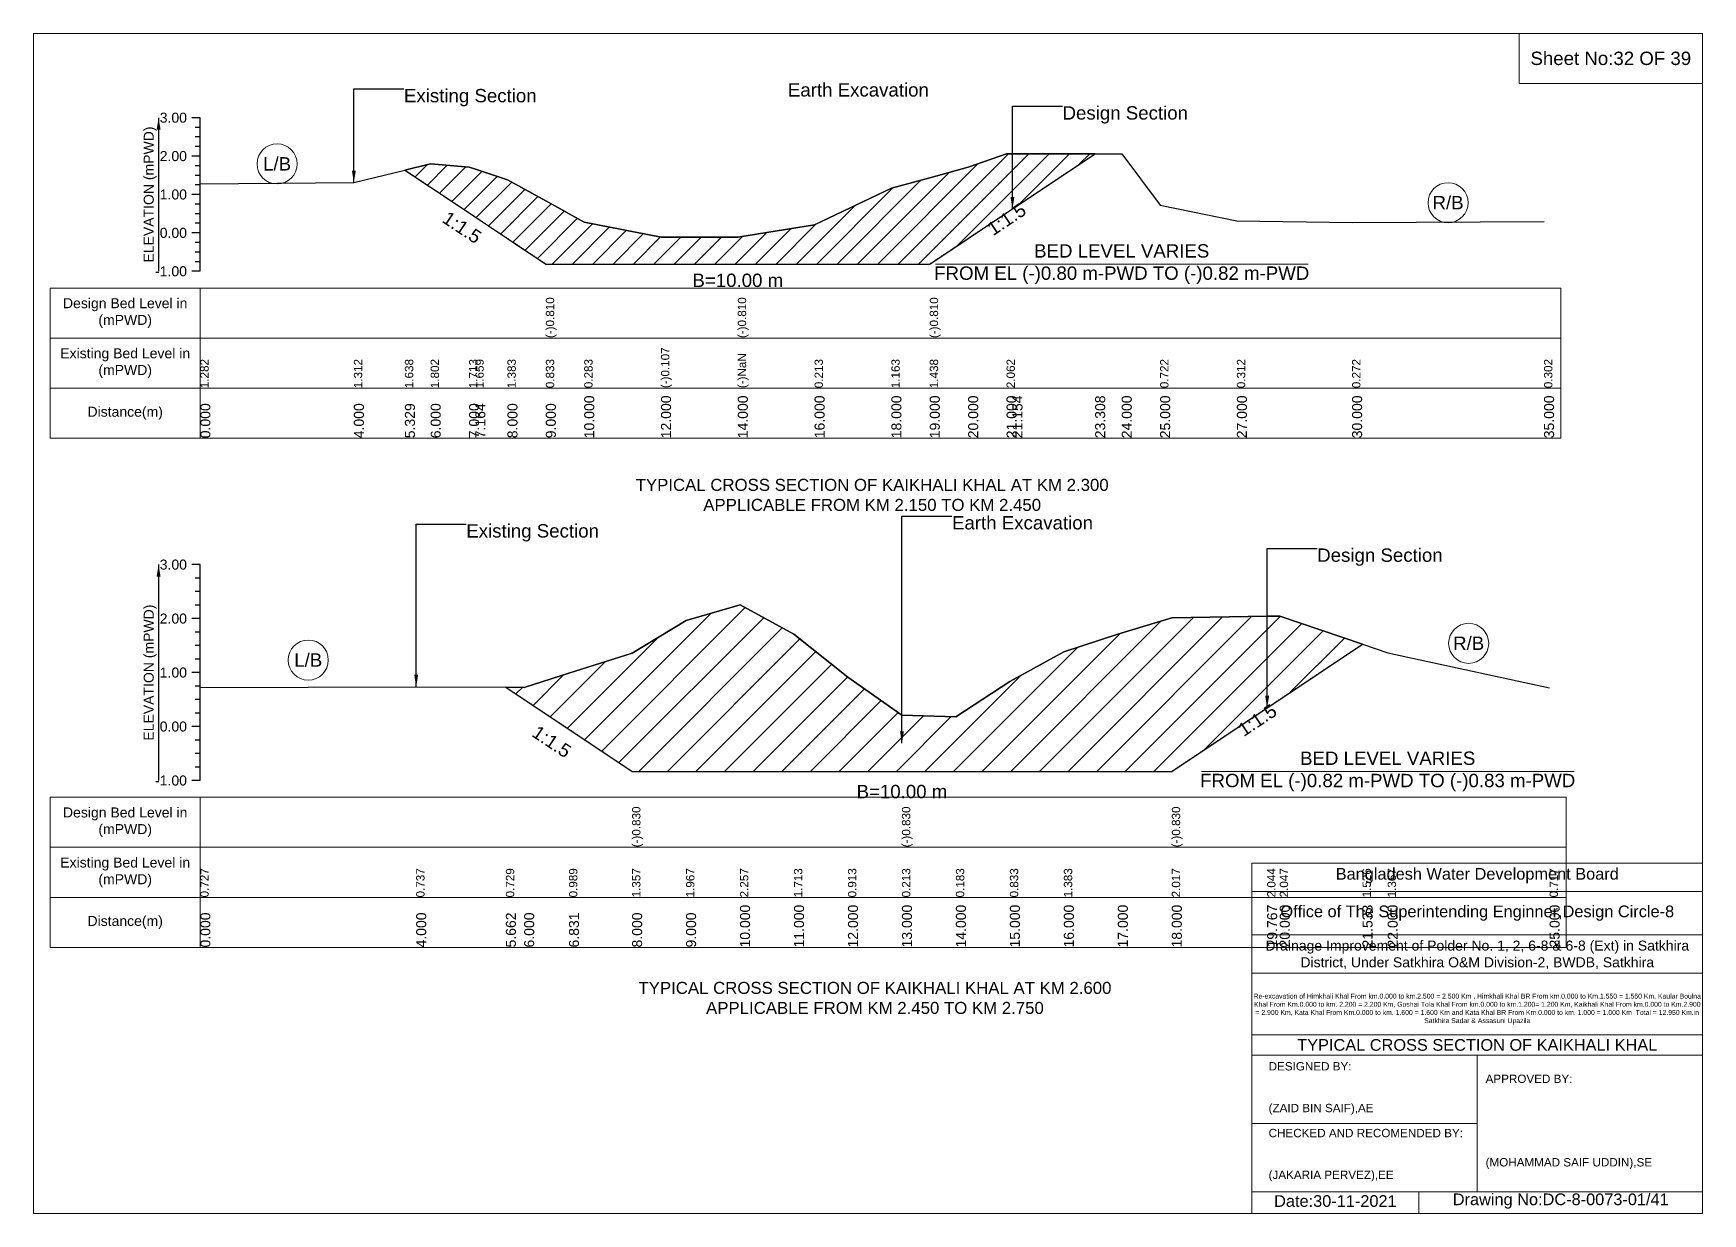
# Model space of a CAD drawing. Header units: inches. Extents: x 93000 to 486000, y -4242 to 0.
# Drawn here: x 410000 to 416000, y -4242 to 0 of the extents above; entities that cross this region are included whole.
import ezdxf

# ---------------------------------------------------------------- set-up
doc = ezdxf.new("R2010")
doc.units = ezdxf.units.IN
doc.header["$LTSCALE"] = 7
doc.header["$MEASUREMENT"] = 0
doc.linetypes.add('DASHED', pattern=[0.75, 0.5, -0.25])
for name, color, linetype, lineweight in [('Cross section Data Border', 7, 'Continuous', 9), ('Cross Section Labels', 7, 'Continuous', 9), ('Design_Bed_Level for Xsection', 7, 'DASHED', 25), ('Existing_Bed_Level for Xsection', 7, 'Continuous', 25), ('Long Section Labels', 7, 'Continuous', 9)]:
    doc.layers.add(name, color=color, linetype=linetype, lineweight=lineweight)
doc.styles.get("Standard").update_dxf_attribs({"font": 'arial.ttf'})
doc.dimstyles.get("Standard").update_dxf_attribs({"dimtxt": 0.18, "dimasz": 0.18, "dimexe": 0.18, "dimexo": 0.0625, "dimgap": 0.09, "dimtad": 0, "dimtih": 1, "dimtoh": 1, "dimdec": 4, "dimzin": 0, "dimdsep": 46, "dimtxsty": 'Standard', "dimcen": 0.09, "dimadec": 0, "dimazin": 0, "dimtfac": 1, "dimtdec": 4, "dimtofl": 0, "dimtmove": 0, "dimatfit": 3, "dimfxl": 1, "dimtolj": 1, "dimtzin": 0, "dimarcsym": 0})

msp = doc.modelspace()

# ---------------------------------------------------------------- texts
at = {"layer": 'Cross section Data Border', "attachment_point": 5}
for s, insert, char_height in [('Sheet No:32 OF 39', (415670, -90), 48), ('Bangladesh Water Development Board', (415190, -3027), 42), ('Office of The Superintending Enginner,Design Circle-8', (415190, -3162), 42)]:
    msp.add_mtext(s, dxfattribs=dict(at, insert=insert, char_height=char_height))
at = {"layer": 'Cross section Data Border'}
for s, insert, char_height, width, attachment_point in [('Design Bed Level in (mPWD)', (410330, -1005.2), 36, 480, 5), ('Existing Bed Level in (mPWD)', (410330, -1185.2), 36, 480, 5), ('Distance(m)', (410330, -1365.2), 36, 480, 5), ('Design Bed Level in (mPWD)', (410330, -2835.5), 36, 480, 5), ('Existing Bed Level in (mPWD)', (410330, -3015.5), 36, 480, 5), ('Distance(m)', (410330, -3195.5), 36, 480, 5), ('Drainage Improvement of Polder No. 1, 2, 6-8 & 6-8 (Ext) in Satkhira District, Under Satkhira O&M Division-2, BWDB, Satkhira', (415190, -3312), 36, 1680, 5), ('Re-excavation of Himkhali Khal From km.0.000 to km.2.500 = 2.500 Km , Himkhali Khal BR From km.0.000 to Km.1.550 = 1.550 Km, Kaular Boulna Khal From Km.0.000 to km. 2.200 = 2.200 Km, Goshai Tola Khal From km.0.000 to km.1.200= 1.200 Km, Kaikhali Khal From km.0.000 to Km.2.900 = 2.900 Km, Kata Khal From Km.0.000 to km. 1.600 = 1.600 Km and Kata Khal BR From Km.0.000 to km. 1.000 = 1.000 Km  Total = 12.950 Km.in Satkhira Sadar & Assasuni Upazila', (415190, -3507), 17.611, 1620, 5), ('TYPICAL CROSS SECTION OF KAIKHALI KHAL', (415190, -3636), 42, 1680, 5), ('DESIGNED BY:^J^J^J(ZAID BIN SAIF),AE', (414440, -3792), 30, 840, 4), ('APPROVED BY:^J^J^J^J^J^J(MOHAMMAD SAIF UDDIN),SE', (415220, -3912), 30, 840, 4), ('CHECKED AND RECOMENDED BY:^J^J^J(JAKARIA PERVEZ),EE', (414440, -4032), 30, 840, 4), ('Date:30-11-2021', (414680, -4197), 42, 840, 5), ('Drawing No:DC-8-0073-01/41', (415490, -4197), 42, 1320, 5)]:
    msp.add_mtext(s, dxfattribs=dict(at, insert=insert, char_height=char_height, width=width, attachment_point=attachment_point))
at = {"layer": 'Cross Section Labels'}
for s, insert, char_height, attachment_point in [('Earth Excavation', (412712, -179), 48, 1), ('Existing Section', (411332, -199.7), 48, 1), ('Design Section', (413699.3, -261.8), 48, 1), ('L/B', (410876, -469.2), 48, 5), ('R/B', (415085, -608.6), 48, 5), ('BED LEVEL VARIES ^JFROM EL (-)0.80 m-PWD TO (-)0.82 m-PWD', (413912, -829), 48, 5), ('B=10.00 m', (412532, -863.5), 48, 2), ('TYPICAL CROSS SECTION OF KAIKHALI KHAL AT KM 2.300^JAPPLICABLE FROM KM 2.150 TO KM 2.450', (413015, -1659), 43.2, 5), ('Earth Excavation', (413302, -1734.9), 48, 1), ('Existing Section', (411556, -1764), 48, 1), ('Design Section', (414614.7, -1851.3), 48, 1), ('R/B', (415159, -2192.4), 48, 5), ('L/B', (410988, -2252.5), 48, 5), ('BED LEVEL VARIES ^JFROM EL (-)0.82 m-PWD TO (-)0.83 m-PWD', (414868, -2652.5), 48, 5), ('B=10.00 m', (413122, -2701), 48, 2), ('TYPICAL CROSS SECTION OF KAIKHALI KHAL AT KM 2.600^JAPPLICABLE FROM KM 2.450 TO KM 2.750', (413025, -3467), 43.2, 5)]:
    msp.add_mtext(s, dxfattribs=dict(at, insert=insert, char_height=char_height, attachment_point=attachment_point))
at = {"layer": 'Cross Section Labels', "char_height": 48, "attachment_point": 2}
for insert, rotation in [((411554.2, -677.4), 326.30993), ((413484.8, -648.1), 33.69007), ((414386.2, -2448.3), 33.69007), ((411876.7, -2525.6), 326.30993)]:
    msp.add_mtext('1:1.5', dxfattribs=dict(at, insert=insert, rotation=rotation))
at = {"layer": 'Existing_Bed_Level for Xsection', "char_height": 36, "attachment_point": 6}
for s, insert in [('3.00', (410552, -303.2)), ('2.00', (410552, -441.2)), ('1.00', (410552, -579.2)), ('0.00', (410552, -717.2)), ('-1.00', (410552, -855.2)), ('3.00', (410552, -1909.5)), ('2.00', (410552, -2103.5)), ('1.00', (410552, -2297.5)), ('0.00', (410552, -2491.5)), ('-1.00', (410552, -2685.5))]:
    msp.add_mtext(s, dxfattribs=dict(at, insert=insert))
at = {"layer": 'Existing_Bed_Level for Xsection', "char_height": 36, "attachment_point": 5, "rotation": 90}
for insert in [(410420, -579.2), (410420, -2297.5)]:
    msp.add_mtext('ELEVATION (mPWD)', dxfattribs=dict(at, insert=insert))
at = {"layer": 'Long Section Labels', "attachment_point": 1, "rotation": 90}
for s, insert, char_height in [('(-)0.810', (411842, -1095.2), 30), ('(-)0.810', (412532, -1095.2), 30), ('(-)0.810', (413222, -1095.2), 30), ('(-)0.107', (412256, -1275.2), 30), ('(-)0.107', (412256, -1275.2), 30), ('(-)0.107', (412256, -1275.2), 30), ('1.282', (410600, -1275.2), 30), ('1.312', (411152, -1275.2), 30), ('1.638', (411335.4, -1275.2), 30), ('1.802', (411428, -1275.2), 30), ('1.713', (411566, -1275.2), 30), ('1.713', (411566, -1275.2), 30), ('1.659', (411588.7, -1275.2), 30), ('1.383', (411704, -1275.2), 30), ('0.833', (411842, -1275.2), 30), ('0.833', (411842, -1275.2), 30), ('0.833', (411842, -1275.2), 30), ('0.283', (411980, -1275.2), 30), ('(-)NaN', (412532, -1275.2), 30), ('(-)NaN', (412532, -1275.2), 30), ('0.213', (412808, -1275.2), 30), ('1.163', (413084, -1275.2), 30), ('1.438', (413222, -1275.2), 30), ('1.438', (413222, -1275.2), 30), ('2.062', (413498, -1275.2), 30), ('2.062', (413498, -1275.2), 30), ('2.062', (413498, -1275.2), 30), ('2.062', (413498, -1275.2), 30), ('0.722', (414050, -1275.2), 30), ('0.312', (414326, -1275.2), 30), ('0.272', (414740, -1275.2), 30), ('0.302', (415430, -1275.2), 30), ('10.000', (411980, -1455.2), 36), ('12.000', (412256, -1455.2), 36), ('14.000', (412532, -1455.2), 36), ('14.000', (412532, -1455.2), 36), ('14.000', (412532, -1455.2), 36), ('16.000', (412808, -1455.2), 36), ('18.000', (413084, -1455.2), 36), ('19.000', (413222, -1455.2), 36), ('19.000', (413222, -1455.2), 36), ('19.000', (413222, -1455.2), 36), ('20.000', (413360, -1455.2), 36), ('21.000', (413498, -1455.2), 36), ('21.154', (413519.3, -1455.2), 36), ('23.308', (413816.5, -1455.2), 36), ('24.000', (413912, -1455.2), 36), ('25.000', (414050, -1455.2), 36), ('27.000', (414326, -1455.2), 36), ('30.000', (414740, -1455.2), 36), ('35.000', (415430, -1455.2), 36), ('0.000', (410600, -1455.2), 36), ('4.000', (411152, -1455.2), 36), ('5.329', (411335.4, -1455.2), 36), ('6.000', (411428, -1455.2), 36), ('7.000', (411566, -1455.2), 36), ('7.164', (411588.7, -1455.2), 36), ('8.000', (411704, -1455.2), 36), ('9.000', (411842, -1455.2), 36), ('9.000', (411842, -1455.2), 36), ('9.000', (411842, -1455.2), 36), ('(-)0.830', (412152, -2925.5), 30), ('(-)0.830', (413122, -2925.5), 30), ('(-)0.830', (414092, -2925.5), 30), ('0.727', (410600, -3105.5), 30), ('0.727', (410600, -3105.5), 30), ('0.737', (411376, -3105.5), 30), ('0.729', (411698.4, -3105.5), 30), ('0.989', (411925.2, -3105.5), 30), ('1.357', (412152, -3105.5), 30), ('1.357', (412152, -3105.5), 30), ('1.357', (412152, -3105.5), 30), ('1.967', (412346, -3105.5), 30), ('2.257', (412540, -3105.5), 30), ('1.713', (412734, -3105.5), 30), ('1.713', (412734, -3105.5), 30), ('0.913', (412928, -3105.5), 30), ('0.213', (413122, -3105.5), 30), ('0.213', (413122, -3105.5), 30), ('0.213', (413122, -3105.5), 30), ('0.183', (413316, -3105.5), 30), ('0.833', (413510, -3105.5), 30), ('1.383', (413704, -3105.5), 30), ('2.017', (414092, -3105.5), 30), ('2.017', (414092, -3105.5), 30), ('2.017', (414092, -3105.5), 30), ('2.044', (414434.7, -3105.5), 30), ('2.047', (414480, -3105.5), 30), ('1.526', (414777.5, -3105.5), 30), ('1.367', (414868, -3105.5), 30), ('0.717', (415450, -3105.5), 30), ('0.000', (410600, -3285.5), 36), ('4.000', (411376, -3285.5), 36), ('5.662', (411698.4, -3285.5), 36), ('6.000', (411764, -3285.5), 36), ('6.831', (411925.2, -3285.5), 36), ('8.000', (412152, -3285.5), 36), ('8.000', (412152, -3285.5), 36), ('8.000', (412152, -3285.5), 36), ('9.000', (412346, -3285.5), 36), ('10.000', (412540, -3285.5), 36), ('11.000', (412734, -3285.5), 36), ('12.000', (412928, -3285.5), 36), ('13.000', (413122, -3285.5), 36), ('13.000', (413122, -3285.5), 36), ('13.000', (413122, -3285.5), 36), ('14.000', (413316, -3285.5), 36), ('15.000', (413510, -3285.5), 36), ('16.000', (413704, -3285.5), 36), ('17.000', (413898, -3285.5), 36), ('18.000', (414092, -3285.5), 36), ('18.000', (414092, -3285.5), 36), ('18.000', (414092, -3285.5), 36), ('19.767', (414434.7, -3285.5), 36), ('20.000', (414480, -3285.5), 36), ('21.533', (414777.5, -3285.5), 36), ('22.000', (414868, -3285.5), 36), ('25.000', (415450, -3285.5), 36)]:
    msp.add_mtext(s, dxfattribs=dict(at, insert=insert, char_height=char_height))

# ---------------------------------------------------------------- hatches: boundary and pattern name
at = {"layer": 'Existing_Bed_Level for Xsection'}
h = msp.add_hatch(dxfattribs=at)
h.set_pattern_fill('ANSI31', color=256, scale=414, style=0)
h.paths.add_polyline_path([(411335.4, -491.3), (411428, -553), (411566, -645), (411588.7, -660.1), (411704, -737), (411842, -829), (411980, -829), (412256, -829), (412532, -829), (412808, -829), (413084, -829), (413222, -829), (413360, -737), (413498, -645), (413519.3, -630.8), (413816.5, -432.7), (413519.3, -432.7), (413498, -432.7), (413360, -480.8), (413222, -518.8), (413084, -556.7), (412808, -687.8), (412532, -732), (412256, -732), (411980, -678.2), (411842, -602.3), (411704, -526.4), (411588.7, -488.3), (411566, -480.8), (411428, -468.6)])
h = msp.add_hatch(dxfattribs=at)
h.set_pattern_fill('ANSI31', color=256, scale=582, style=0)
h.paths.add_polyline_path([(411698.4, -2350.1), (411764, -2393.9), (411925.2, -2501.3), (412152, -2652.5), (412346, -2652.5), (412540, -2652.5), (412734, -2652.5), (412928, -2652.5), (413122, -2652.5), (413316, -2652.5), (413510, -2652.5), (413704, -2652.5), (413898, -2652.5), (414092, -2652.5), (414434.7, -2424), (414480, -2393.9), (414777.5, -2195.5), (414480, -2094.4), (414434.7, -2095.1), (414092, -2100.2), (413898, -2159.2), (413704, -2223.2), (413510, -2329.9), (413316, -2456), (413122, -2450.2), (412928, -2314.4), (412734, -2159.2), (412540, -2053.6), (412346, -2109.9), (412152, -2228.2), (411925.2, -2299.7), (411764, -2350.5)])

# ---------------------------------------------------------------- linework, layer by layer
at = {"layer": 'Cross section Data Border'}
for points in [[(410000, 0), (416000, 0), (416000, -4242), (410000, -4242)], [(415340, 0), (416000, 0), (416000, -180), (415340, -180)], [(410060, -915.2), (415490, -915.2), (415490, -1455.2), (410060, -1455.2)], [(410060, -2745.5), (415510, -2745.5), (415510, -3285.5), (410060, -3285.5)]]:
    msp.add_lwpolyline(points, close=True, dxfattribs=at)
for points in [[(410600, -915.2), (410600, -1455.2)], [(410060, -1095.2), (415490, -1095.2)], [(410060, -1275.2), (415490, -1275.2)], [(410600, -2745.5), (410600, -3285.5)], [(410060, -2925.5), (415510, -2925.5)], [(414380, -4242), (414380, -2982), (416000, -2982)], [(410060, -3105.5), (415510, -3105.5)], [(414380, -3084), (416000, -3084)], [(414380, -3240), (416000, -3240)], [(414380, -3378), (416000, -3378)], [(414380, -3600), (416000, -3600)], [(414380, -3672), (416000, -3672)], [(415190, -3672), (415190, -4164)], [(414380, -3918), (415190, -3918)], [(414380, -4164), (416000, -4164)], [(414980, -4164), (414980, -4242)]]:
    msp.add_lwpolyline(points, dxfattribs=at)
at = {"layer": 'Cross Section Labels'}
for points in [[(413242.2, -829), (414581.8, -829)], [(414198.2, -2652.5), (415537.8, -2652.5)]]:
    msp.add_lwpolyline(points, dxfattribs=at)
for centre in [(410876, -469.2), (415085, -608.6), (415159, -2192.4), (410988, -2252.5)]:
    msp.add_circle(centre, 72, dxfattribs=at)
at = {"layer": 'Design_Bed_Level for Xsection'}
for points in [[(411335.4, -491.3), (411588.7, -660.1), (411842, -829), (412532, -829), (413222, -829), (413519.3, -630.8), (413816.5, -432.7)], [(411698.4, -2350.1), (411925.2, -2501.3), (412152, -2652.5), (413122, -2652.5), (414092, -2652.5), (414434.7, -2424), (414777.5, -2195.5)]]:
    msp.add_lwpolyline(points, dxfattribs=at)
at = {"layer": 'Existing_Bed_Level for Xsection'}
for points in [[(410600, -303.2), (410570, -303.2)], [(410600, -337.7), (410582, -337.7)], [(410600, -855.2), (410600, -717.2), (410600, -579.2), (410600, -441.2), (410600, -303.2)], [(410600, -372.2), (410582, -372.2)], [(410600, -406.7), (410582, -406.7)], [(410600, -441.2), (410570, -441.2)], [(410600, -475.7), (410582, -475.7)], [(410600, -540.3), (411152, -536.2), (411335.4, -491.3), (411428, -468.6), (411566, -480.8), (411588.7, -488.3), (411704, -526.4), (411842, -602.3), (411842, -602.3), (411980, -678.2), (412256, -732), (412532, -732), (412532, -732), (412808, -687.8), (413084, -556.7), (413222, -518.8), (413222, -518.8), (413360, -480.8), (413498, -432.7), (413519.3, -432.7), (413816.5, -432.7), (413912, -432.7), (414050, -617.6), (414326, -674.2), (414740, -679.7), (415430, -675.6)], [(410600, -510.2), (410582, -510.2)], [(410600, -579.2), (410570, -579.2)], [(410600, -544.7), (410582, -544.7)], [(410600, -613.7), (410582, -613.7)], [(410600, -648.2), (410582, -648.2)], [(410600, -717.2), (410570, -717.2)], [(410600, -682.7), (410582, -682.7)], [(410600, -751.7), (410582, -751.7)], [(410600, -786.2), (410582, -786.2)], [(410600, -820.7), (410582, -820.7)], [(410600, -855.2), (410570, -855.2)], [(410600, -1909.5), (410570, -1909.5)], [(410600, -2685.5), (410600, -2491.5), (410600, -2297.5), (410600, -2103.5), (410600, -1909.5)], [(410600, -1958), (410582, -1958)], [(410600, -2006.5), (410582, -2006.5)], [(410600, -2055), (410582, -2055)], [(410600, -2350.5), (411376, -2348.5), (411698.4, -2350.1), (411764, -2350.5), (411925.2, -2299.7), (412152, -2228.2), (412152, -2228.2), (412346, -2109.9), (412540, -2053.6), (412734, -2159.2), (412928, -2314.4), (413122, -2450.2), (413122, -2450.2), (413316, -2456), (413510, -2329.9), (413704, -2223.2), (413898, -2159.2), (414092, -2100.2), (414092, -2100.2), (414434.7, -2095.1), (414480, -2094.4), (414777.5, -2195.5), (414868, -2226.3), (415450, -2352.4)], [(410600, -2103.5), (410570, -2103.5)], [(410600, -2152), (410582, -2152)], [(410600, -2200.5), (410582, -2200.5)], [(410600, -2249), (410582, -2249)], [(410600, -2297.5), (410570, -2297.5)], [(410600, -2346), (410582, -2346)], [(410600, -2394.5), (410582, -2394.5)], [(410600, -2443), (410582, -2443)], [(410600, -2491.5), (410570, -2491.5)], [(410600, -2540), (410582, -2540)], [(410600, -2588.5), (410582, -2588.5)], [(410600, -2637), (410582, -2637)], [(410600, -2685.5), (410570, -2685.5)]]:
    msp.add_lwpolyline(points, dxfattribs=at)
for points in [[(411335.4, -491.3), (411335.4, -491.3), (411428, -553), (411566, -645), (411588.7, -660.1), (411704, -737), (411842, -829), (411842, -829), (411980, -829), (412256, -829), (412532, -829), (412532, -829), (412808, -829), (413084, -829), (413222, -829), (413222, -829), (413360, -737), (413498, -645), (413519.3, -630.8), (413816.5, -432.7), (413519.3, -432.7), (413498, -432.7), (413360, -480.8), (413222, -518.8), (413222, -518.8), (413084, -556.7), (412808, -687.8), (412532, -732), (412532, -732), (412256, -732), (411980, -678.2), (411842, -602.3), (411842, -602.3), (411704, -526.4), (411588.7, -488.3), (411566, -480.8), (411428, -468.6), (411335.4, -491.3)], [(411698.4, -2350.1), (411764, -2393.9), (411925.2, -2501.3), (412152, -2652.5), (412152, -2652.5), (412346, -2652.5), (412540, -2652.5), (412734, -2652.5), (412928, -2652.5), (413122, -2652.5), (413122, -2652.5), (413316, -2652.5), (413510, -2652.5), (413704, -2652.5), (413898, -2652.5), (414092, -2652.5), (414092, -2652.5), (414434.7, -2424), (414480, -2393.9), (414777.5, -2195.5), (414480, -2094.4), (414434.7, -2095.1), (414092, -2100.2), (414092, -2100.2), (413898, -2159.2), (413704, -2223.2), (413510, -2329.9), (413316, -2456), (413122, -2450.2), (413122, -2450.2), (412928, -2314.4), (412734, -2159.2), (412540, -2053.6), (412346, -2109.9), (412152, -2228.2), (412152, -2228.2), (411925.2, -2299.7), (411764, -2350.5)]]:
    msp.add_lwpolyline(points, close=True, dxfattribs=at)

msp.set_redraw_order([(e.dxf.handle, doc.entitydb.next_handle()) for e in msp.query("TEXT MTEXT ATTDEF DIMENSION ARC_DIMENSION")])  # texts and dimensions are drawn at this point

# ---------------------------------------------------------------- leaders
at = {"layer": 'Cross Section Labels', "annotation_type": 0, "has_hookline": 1, "hookline_direction": 0}
for points, text_width in [([(411152, -536.2), (411152, -199.7), (411331.9, -199.7)], 467.2), ([(413519.3, -630.8), (413519.3, -261.8), (413699.2, -261.8)], 441.2), ([(413122, -2551.4), (413122, -1734.9), (413301.9, -1734.9)], 497), ([(411376, -2348.5), (411376, -1764), (411555.9, -1764)], 467.2), ([(414434.7, -2424), (414434.7, -1851.3), (414614.7, -1851.3)], 441.2)]:
    msp.add_leader(points, dimstyle='Standard', override={"dimasz": 43.2}, dxfattribs=dict(at, text_width=text_width))
at = {"layer": 'Existing_Bed_Level for Xsection'}
for points in [[(410450, -303.2), (410450, -855.2)], [(410450, -1909.5), (410450, -2685.5)]]:
    msp.add_leader(points, dimstyle='Standard', override={"dimasz": 43.2}, dxfattribs=at)

doc.saveas('drawing.dxf')
